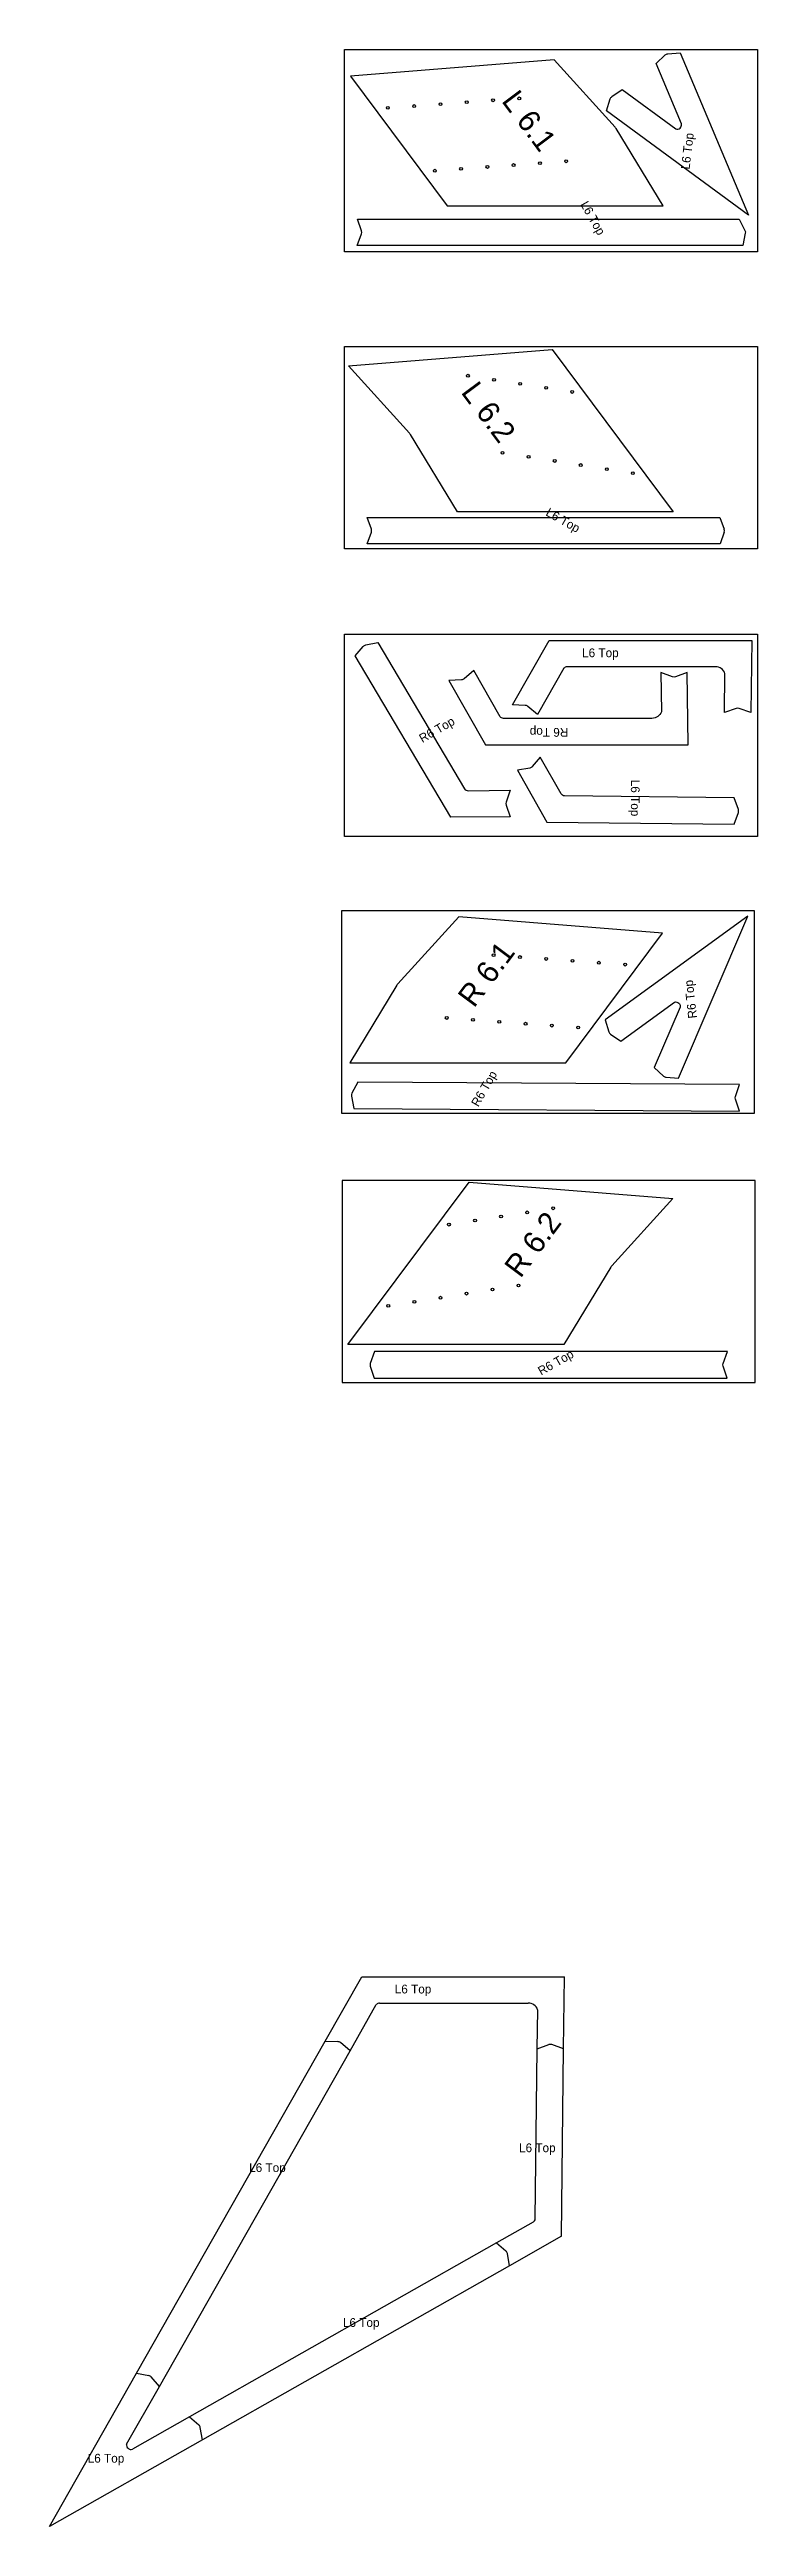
# Model space of a CAD drawing. Extents: x -22 to 802, y -186 to 688.
# Drawn here: x -22 to 140, y -186 to 377 of the extents above; entities that cross this region are included whole.
import ezdxf

# ---------------------------------------------------------------- set-up
doc = ezdxf.new("R2010")
doc.units = 0
doc.layers.get('0').update_dxf_attribs({"linetype": 'CONTINUOUS'})
for name, color, linetype in [('ANNOTATION', 7, 'CONTINUOUS'), ('DRILLING', 3, 'CONTINUOUS'), ('LAYOUT', 10, 'CONTINUOUS')]:
    doc.layers.add(name, color=color, linetype=linetype)

# ---------------------------------------------------------------- blocks, each defined once
blk = doc.blocks.new('*U23')
at = {"layer": 'ANNOTATION'}
blk.add_text('L 6.1', height=5, rotation=301.8126, dxfattribs=at).set_placement((79.21, 368.55))
blk = doc.blocks.new('*U24')
at = {"layer": 'ANNOTATION'}
blk.add_text('L 6.2', height=5, rotation=301.7521, dxfattribs=at).set_placement((343.02, 376.67))
blk = doc.blocks.new('*U27')
at = {"layer": 'ANNOTATION'}
blk.add_text('R 6.1', height=5, dxfattribs=at).set_placement((310.21, 221.4))
blk = doc.blocks.new('*U28')
at = {"layer": 'ANNOTATION'}
blk.add_text('R 6.2', height=5, dxfattribs=at).set_placement((340.87, 250.75))
blk = doc.blocks.new('*U76')
at = {"layer": 'ANNOTATION'}
blk.add_text('L6 Top', height=2, dxfattribs=at).set_placement((57.01, -64.92))
blk = doc.blocks.new('*U78')
at = {"layer": 'ANNOTATION'}
blk.add_text('L6 Top', height=2, dxfattribs=at).set_placement((85.3, -101.02))
blk = doc.blocks.new('*U80')
at = {"layer": 'ANNOTATION'}
blk.add_text('L6 Top', height=2, dxfattribs=at).set_placement((23.88, -105.53))
blk = doc.blocks.new('*U82')
at = {"layer": 'ANNOTATION'}
blk.add_text('L6 Top', height=2, dxfattribs=at).set_placement((45.22, -140.75))
blk = doc.blocks.new('*U84')
at = {"layer": 'ANNOTATION'}
blk.add_text('L6 Top', height=2, dxfattribs=at).set_placement((-12.87, -171.61))
blk = doc.blocks.new('*U91')
at = {"layer": 'ANNOTATION'}
blk.add_text('L6 Top', height=2, rotation=299.6226, dxfattribs=at).set_placement((99.19, 341.91))
blk = doc.blocks.new('*U93')
at = {"layer": 'ANNOTATION'}
blk.add_text('L6 Top', height=2, rotation=330.4808, dxfattribs=at).set_placement((91.2, 271.27))
blk = doc.blocks.new('*U95')
at = {"layer": 'ANNOTATION'}
blk.add_text('L6 Top', height=2, rotation=83.2586, dxfattribs=at).set_placement((124.1, 349.76))
blk = doc.blocks.new('*U97')
at = {"layer": 'ANNOTATION'}
blk.add_text('L6 Top', height=2, dxfattribs=at).set_placement((99.65, 238.93))
blk = doc.blocks.new('*U99')
at = {"layer": 'ANNOTATION'}
blk.add_text('L6 Top', height=2, rotation=270, dxfattribs=at).set_placement((110.76, 211.07))
blk = doc.blocks.new('*U101')
at = {"layer": 'ANNOTATION'}
blk.add_text('R6 Top', height=2, rotation=180, dxfattribs=at).set_placement((96.51, 222.84))
blk = doc.blocks.new('*U103')
at = {"layer": 'ANNOTATION'}
blk.add_text('R6 Top', height=2, rotation=30, dxfattribs=at).set_placement((63.29, 219.4))
blk = doc.blocks.new('*U105')
at = {"layer": 'ANNOTATION'}
blk.add_text('R6 Top', height=2, rotation=60, dxfattribs=at).set_placement((76.02, 136.54))
blk = doc.blocks.new('*U107')
at = {"layer": 'ANNOTATION'}
blk.add_text('R6 Top', height=2, rotation=96.3438, dxfattribs=at).set_placement((125.81, 156.9))
blk = doc.blocks.new('*U109')
at = {"layer": 'ANNOTATION'}
blk.add_text('R6 Top', height=2, rotation=29.5192, dxfattribs=at).set_placement((90.32, 75.56))

msp = doc.modelspace()

# ---------------------------------------------------------------- linework, layer by layer
for p, q in [((131.03, 270.69), (131.99, 268.03)), ((41.19, -75.75), (49.52, -61.11)), ((95.44, -77.5), (95.62, -61.11)), ((46.83, -77.98), (52.82, -67.44)), ((89.44, -77.5), (89.54, -68.62)), ((-1.75, -151.28), (41.19, -75.75)), ((3.45, -154.28), (46.83, -77.98)), ((41.19, -75.75), (44.05, -75.87)), ((46.83, -77.98), (44.67, -76.11)), ((89, -116.16), (89.44, -77.5)), ((89.44, -77.5), (92.1, -76.56)), ((95.44, -77.5), (92.77, -76.56)), ((94.96, -120.15), (95.44, -77.5)), ((80.16, -121.64), (82.31, -123.47)), ((83.16, -126.83), (82.64, -124.05)), ((-21.56, -186.12), (-1.75, -151.28)), ((-1.75, -151.28), (1.03, -151.8)), ((-4.01, -167.39), (3.45, -154.28)), ((3.45, -154.28), (1.61, -152.13)), ((10.28, -161.2), (12.43, -163.04)), ((13.28, -166.4), (12.76, -163.62))]:
    msp.add_line(p, q)
at = {"color": 7, "linetype": 'CONTINUOUS'}
for p, q in [((49.52, -61.11), (95.62, -61.11)), ((53.57, -67.11), (87.39, -67.11)), ((88.5, -116.91), (80.16, -121.64)), ((80.16, -121.64), (10.28, -161.2)), ((94.96, -120.15), (83.16, -126.83)), ((83.16, -126.83), (13.28, -166.4)), ((10.28, -161.2), (-2.7, -168.55)), ((13.28, -166.4), (-21.56, -186.12))]:
    msp.add_line(p, q, dxfattribs=at)
for points in [[(68.95, 341.54), (118.08, 341.54), (107.39, 359.18, 0.048362), (107.16, 359.49), (93.27, 374.75), (46.92, 371.02)], [(118.55, 375.88, -0.171566), (119.17, 376.15), (121.99, 376.33), (137.49, 339.42), (105.21, 363.18), (106.05, 365.89, -0.171569), (106.45, 366.42), (108.8, 367.99), (120.95, 359.05, 0.587278), (122.25, 360.21), (116.48, 373.96)], [(49.43, 335.19, 0.171569), (49.44, 335.85), (48.51, 338.53), (135.39, 338.53), (136.71, 335.99, -0.169765), (136.8, 335.33), (136.25, 332.53), (48.47, 332.53)], [(92.81, 308.88), (120.41, 271.95), (71.27, 271.95), (60.58, 289.59, 0.048362), (60.35, 289.9), (46.46, 305.16)], [(83.3, 202.66), (69.74, 202.54), (48, 239.23), (49.84, 241.38, -0.171561), (50.42, 241.72), (53.2, 242.24), (72.9, 208.98, 0.238739), (73.71, 208.58), (83.3, 208.66), (82.36, 205.99, 0.171566), (82.36, 205.32)], [(87.3, 227.74, 0.169765), (86.69, 227.98), (83.83, 228.1), (92.16, 242.74), (138.26, 242.74), (138.07, 226.35), (135.4, 227.29, 0.171561), (134.74, 227.29), (132.07, 226.35), (132.17, 235.23, 0.316566), (130.02, 236.74), (96.2, 236.74, 0.212443), (95.46, 236.41), (89.47, 225.87)], [(72.83, 234.02, -0.169765), (72.21, 233.78), (69.35, 233.67), (77.68, 219.03), (123.78, 219.03), (123.6, 235.42), (120.93, 234.48, -0.171561), (120.26, 234.48), (117.6, 235.42), (117.7, 226.54, -0.316566), (115.55, 225.03), (81.73, 225.03, -0.212443), (80.98, 225.36), (74.99, 235.89)], [(84.95, 213.21), (91.63, 201.41), (134.28, 200.93), (135.22, 203.6, 0.171561), (135.22, 204.27), (134.28, 206.93), (95.62, 207.37, -0.238739), (94.87, 207.87), (90.14, 216.21), (88.31, 214.06, -0.171566), (87.73, 213.73)], [(57.49, 164.36), (46.8, 146.72), (95.93, 146.72), (117.96, 176.21), (71.61, 179.93), (57.72, 164.67, 0.048362)], [(118.16, 143.67, 0.171566), (118.77, 143.41), (121.59, 143.2), (137.35, 180.01), (104.9, 156.46), (105.72, 153.76, 0.171569), (106.12, 153.22), (108.46, 151.63), (120.67, 160.49, -0.587278), (121.96, 159.32), (116.09, 145.61)], [(134.55, 138.4, -0.171569), (134.55, 139.07), (135.49, 141.74), (48.61, 142.31), (47.28, 139.78, 0.169765), (47.19, 139.12), (47.72, 136.31), (135.49, 135.74)], [(106.17, 100.26), (95.47, 82.61), (46.34, 82.61), (73.93, 119.55), (120.28, 115.82), (106.4, 100.56, 0.048362)], [(132.72, 81.02), (52.41, 81.02), (51.45, 78.36, 0.171566), (51.44, 77.69), (52.36, 75.02), (132.66, 75.02), (131.74, 77.69, -0.171566), (131.75, 78.36)]]:
    msp.add_lwpolyline(points, format="xyb", close=True)
msp.add_lwpolyline([(132, 267.36), (131.08, 264.69), (50.77, 264.69), (51.69, 267.36, 0.171566), (51.69, 268.03), (50.72, 270.69), (131.03, 270.69)], format="xyb")
for centre, start, end in [((131.05, 267.69), 341.0103, 19.9514), ((44.01, -76.87), 49.1952, 87.7349), ((92.44, -77.5), 70.5301, 109.4699), ((81.66, -124.23), 10.5295, 49.4705), ((0.85, -152.78), 40.5292, 79.4708), ((11.78, -163.8), 10.5295, 49.4705)]:
    msp.add_arc(centre, 1, start, end)
for centre, radius, start, end in [((53.57, -68.11), 1, 90, 137.9752), ((87.39, -69.39), 2.28, 19.7359, 90), ((88.01, -116.04), 1, 299.5192, 353.2287), ((-3.03, -167.61), 1, 167.5872, 289.2864)]:
    msp.add_arc(centre, radius, start, end, dxfattribs=at)
at = {"layer": 'DRILLING'}
for centre, radius in [((85.36, 366), 0.322), ((55.44, 363.84), 0.322), ((61.42, 364.27), 0.322), ((67.41, 364.7), 0.322), ((73.39, 365.13), 0.322), ((79.38, 365.56), 0.322), ((66.12, 349.55), 0.322), ((72.1, 349.98), 0.322), ((78.09, 350.41), 0.322), ((84.07, 350.84), 0.322), ((90.06, 351.27), 0.322), ((96.04, 351.7), 0.322), ((73.68, 302.94), 0.323), ((79.61, 302.02), 0.323), ((85.54, 301.09), 0.323), ((91.47, 300.17), 0.323), ((97.4, 299.24), 0.323), ((81.55, 285.4), 0.323), ((87.48, 284.48), 0.323), ((93.41, 283.55), 0.323), ((99.34, 282.62), 0.323), ((105.27, 281.7), 0.323), ((111.2, 280.77), 0.323), ((79.51, 171.18), 0.323), ((85.5, 170.75), 0.323), ((91.48, 170.32), 0.323), ((97.47, 169.89), 0.323), ((103.45, 169.46), 0.323), ((109.44, 169.03), 0.323), ((68.84, 156.89), 0.323), ((74.82, 156.46), 0.323), ((80.8, 156.03), 0.323), ((86.79, 155.59), 0.323), ((92.77, 155.16), 0.323), ((98.76, 154.73), 0.323), ((87.14, 112.68), 0.323), ((93.06, 113.61), 0.323), ((69.35, 109.91), 0.323), ((75.28, 110.83), 0.323), ((81.21, 111.76), 0.323), ((85.19, 96.07), 0.323), ((55.55, 91.44), 0.323), ((61.48, 92.36), 0.323), ((67.41, 93.29), 0.323), ((73.34, 94.22), 0.323), ((79.27, 95.14), 0.323)]:
    msp.add_circle(centre, radius, dxfattribs=at)
at = {"layer": 'LAYOUT'}
for points in [[(139.57, 377.11), (139.57, 331.11), (45.57, 331.11), (45.57, 377.11)], [(139.57, 309.61), (139.57, 263.61), (45.57, 263.61), (45.57, 309.61)], [(139.57, 244.18), (139.57, 198.18), (45.57, 198.18), (45.57, 244.18)], [(44.9, 181.25), (44.9, 135.25), (138.9, 135.25), (138.9, 181.25)], [(45.01, 119.97), (45.01, 73.97), (139.01, 73.97), (139.01, 119.97)]]:
    msp.add_lwpolyline(points, close=True, dxfattribs=at)

# ---------------------------------------------------------------- block references
for name, p, rotation in [('*U23', (34.07, -8.61), 4.952108243909258), ('*U24', (-236.87, -106.05), 5.012589531258013), ('*U27', (66.74, -222.02), 53.23532584436644), ('*U28', (82.48, -325.62), 53.23532584436623)]:
    msp.add_blockref(name, p, dxfattribs=dict(rotation=rotation))
for name in ['*U95', '*U91', '*U93', '*U97', '*U103', '*U101', '*U99', '*U107', '*U105', '*U109', '*U76', '*U78', '*U80', '*U82', '*U84']:
    msp.add_blockref(name, (0, 0))

doc.saveas('drawing.dxf')
